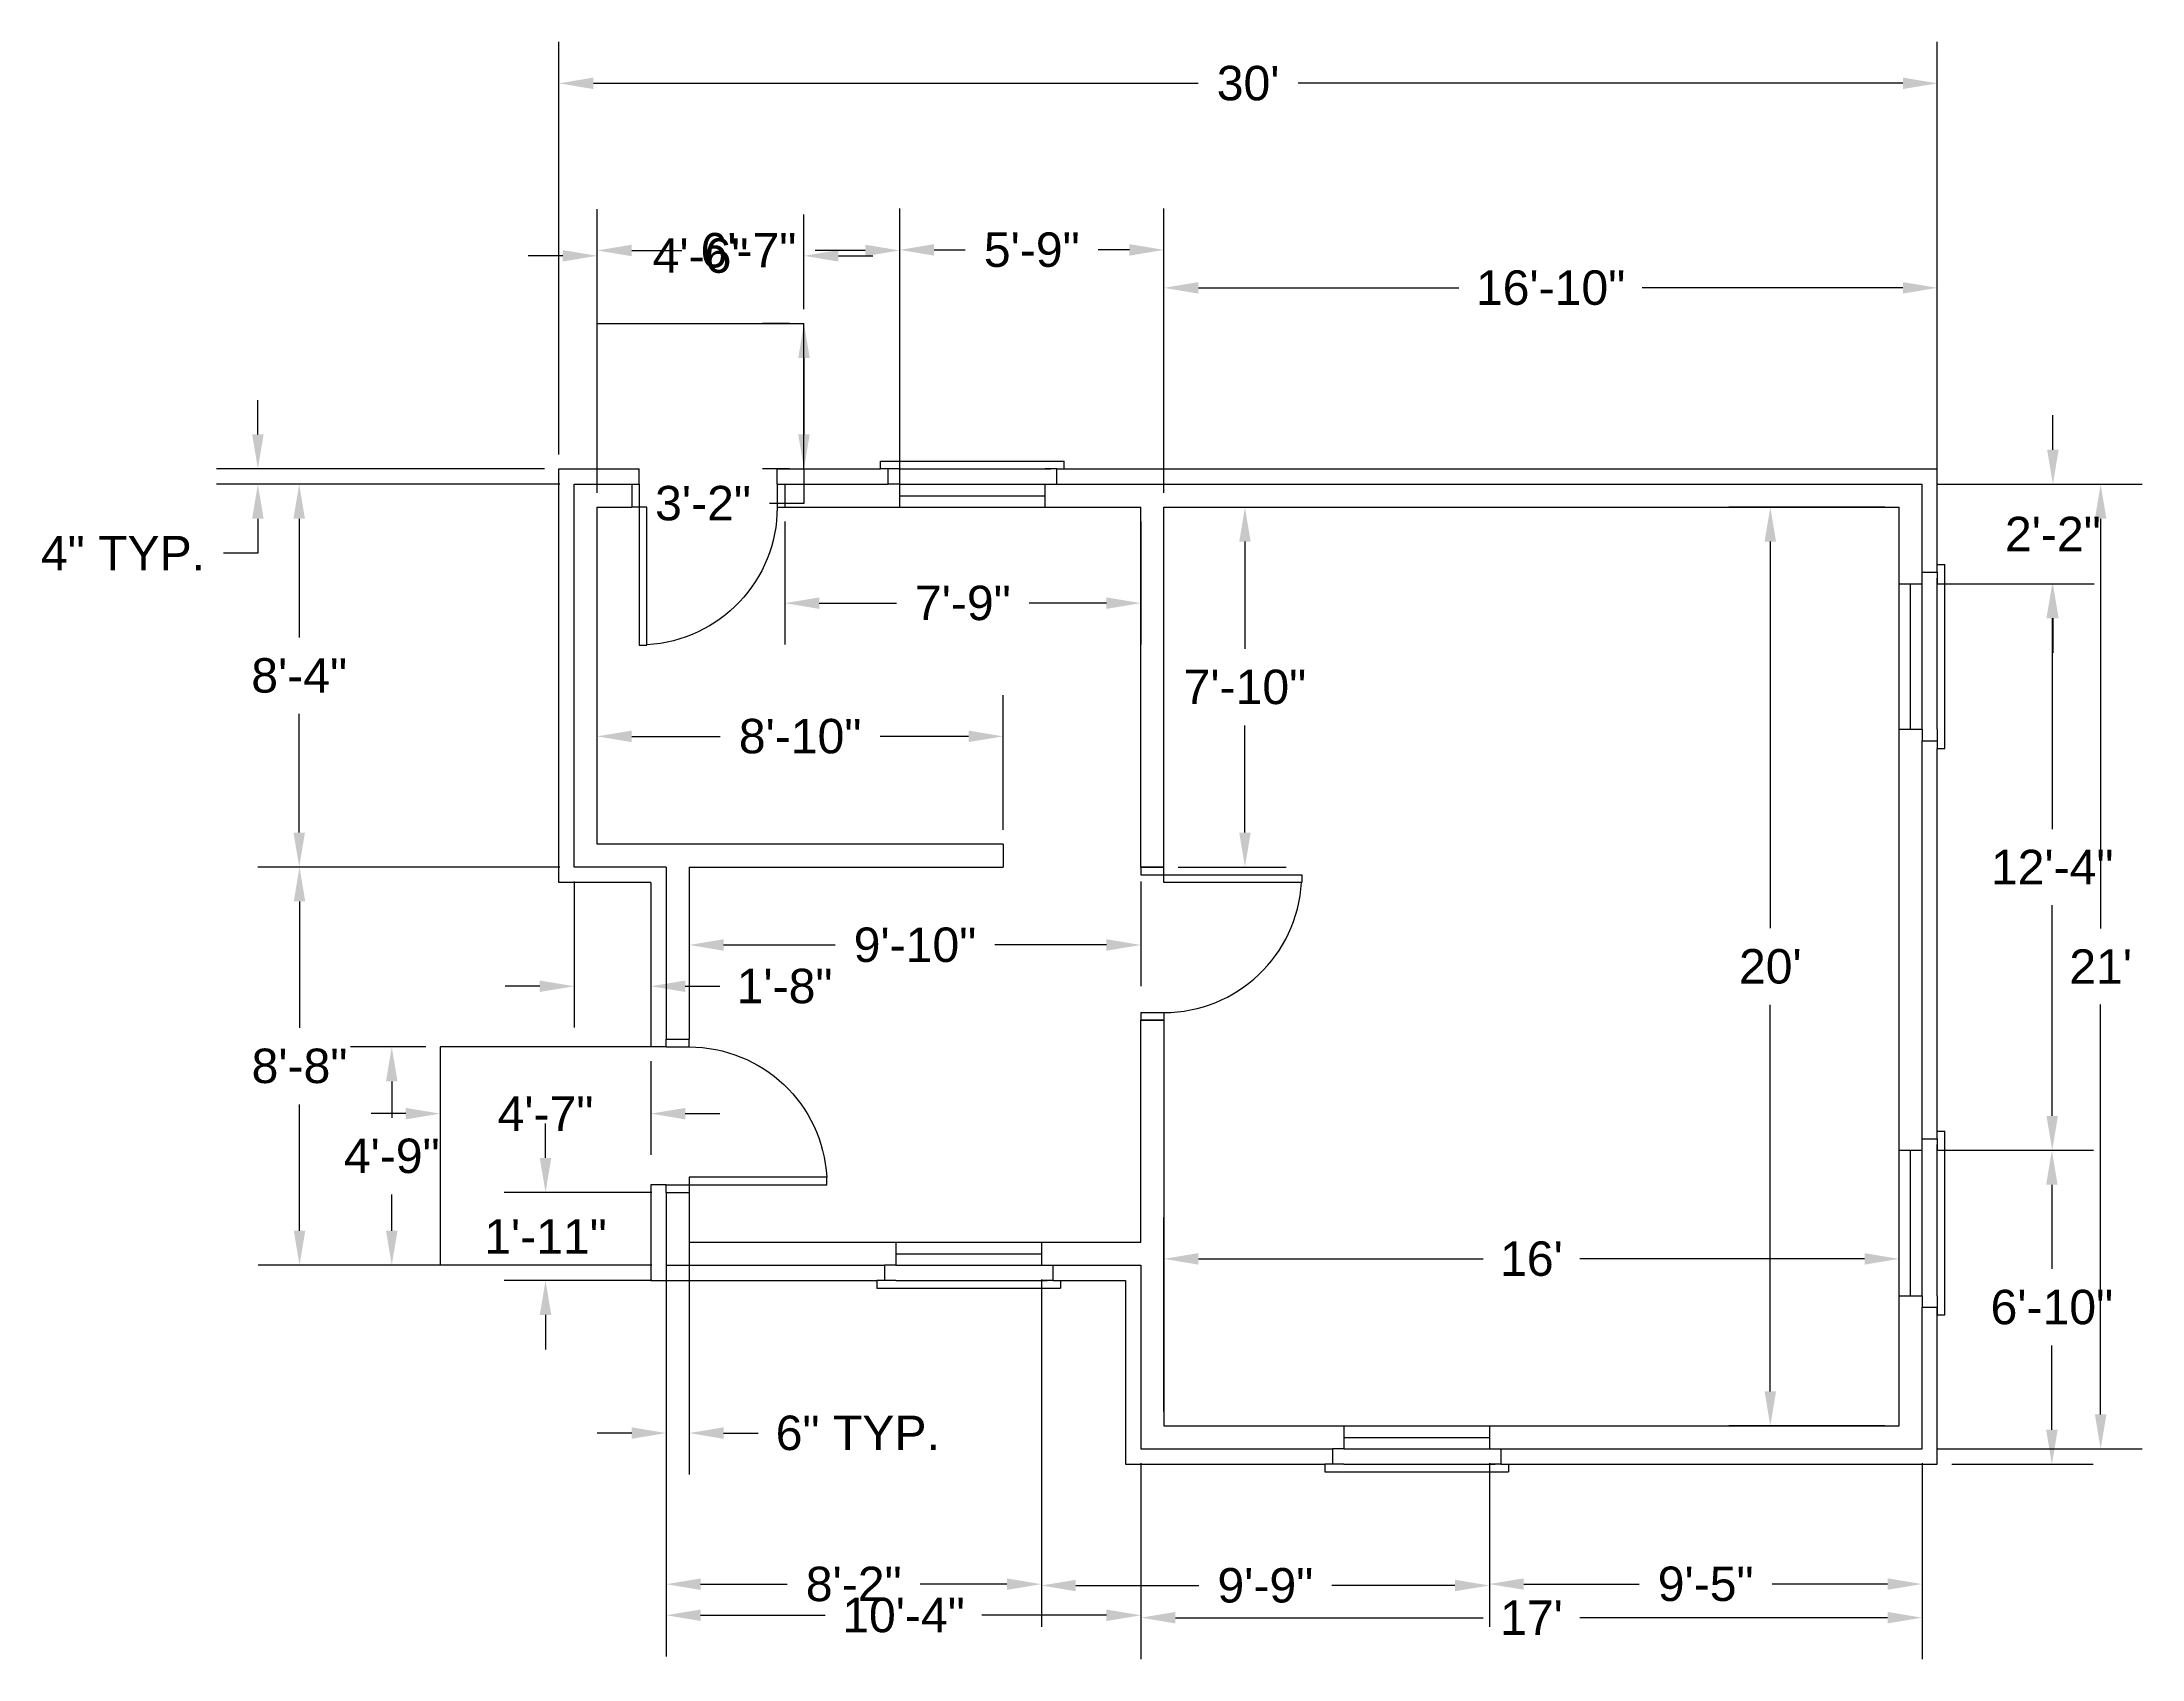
# Model space of a CAD drawing. Header units: inches. Extents: x -495 to 319, y -51 to 372.
# Drawn here: x -495 to 53, y -51 to 372 of the extents above; entities that cross this region are included whole.
import ezdxf

# ---------------------------------------------------------------- set-up
doc = ezdxf.new("R2010")
doc.units = ezdxf.units.IN
doc.header["$MEASUREMENT"] = 0
for name, color, linetype in [('Dim to Door', 5, 'Continuous'), ('DIm to Windows', 30, 'Continuous'), ('Dimensions', 1, 'Continuous'), ('Doors', 6, 'Continuous'), ('Porch and Entrance', 7, 'Continuous'), ('Walls', 7, 'Continuous'), ('Windows', 4, 'Continuous')]:
    doc.layers.add(name, color=color, linetype=linetype)
doc.styles.add('Annotative', font='Arial.ttf')
doc.dimstyles.new('Copy of Annotative Style 1', dxfattribs={"dimtxt": 0.15, "dimasz": 0.15, "dimexe": 0.18, "dimexo": 0.0625, "dimgap": 0.09, "dimtad": 0, "dimtih": 1, "dimtoh": 1, "dimdec": 0, "dimzin": 0, "dimdsep": 46, "dimlunit": 3, "dimtxsty": 'Annotative', "dimcen": 0.09, "dimadec": 0, "dimazin": 0, "dimtfac": 1, "dimtdec": 0, "dimtofl": 0, "dimtmove": 0, "dimatfit": 3, "dimfxl": 1, "dimtolj": 1, "dimtzin": 0, "dimarcsym": 0})

# ---------------------------------------------------------------- blocks, each defined once
blk = doc.blocks.new('Window')
at = {"layer": 'Windows'}
for p, q in [((-515.15, 268.61), (-515.15, 270.61)), ((-515.15, 270.61), (-513.15, 270.61)), ((-513.15, 222.61), (-513.15, 270.61)), ((-525.15, 227.61), (-525.15, 265.61)), ((-525.15, 265.61), (-519.15, 265.61)), ((-522.15, 227.61), (-522.15, 265.61)), ((-519.15, 265.61), (-519.15, 268.61)), ((-519.15, 268.61), (-515.15, 268.61)), ((-519.15, 227.61), (-519.15, 265.61)), ((-515.15, 268.61), (-515.15, 265.61)), ((-515.15, 227.61), (-515.15, 267.11)), ((-525.15, 227.61), (-519.15, 227.61)), ((-519.15, 227.61), (-519.15, 224.61)), ((-515.15, 227.61), (-515.15, 224.61)), ((-519.15, 224.61), (-515.15, 224.61)), ((-515.15, 224.61), (-515.15, 222.61)), ((-515.15, 222.61), (-513.15, 222.61))]:
    blk.add_line(p, q, dxfattribs=at)
blk = doc.blocks.new('door')
at = {"layer": 'Doors'}
for p, q in [((-384.34, 100.26), (-384.34, 136.26)), ((-384.34, 136.26), (-382.34, 136.26)), ((-382.34, 136.26), (-382.34, 100.26)), ((-386.34, 94.26), (-386.34, 100.26)), ((-384.34, 100.26), (-386.34, 100.26)), ((-384.34, 94.26), (-384.34, 100.26)), ((-382.34, 100.26), (-384.34, 100.26)), ((-348.34, 94.26), (-348.34, 100.26)), ((-348.34, 100.26), (-346.34, 100.26)), ((-346.34, 94.26), (-346.34, 100.26)), ((-386.34, 94.26), (-384.34, 94.26)), ((-348.34, 94.26), (-346.34, 94.26))]:
    blk.add_line(p, q, dxfattribs=at)
blk.add_arc((-384.34, 100.26), 36, 0, 86.8153, dxfattribs=at)
blk = doc.blocks.new('*D5')
at = {"layer": 'Defpoints', "color": 0, "transparency": 16777216}
for p in [(-271, 317.07), (-350, 250), (-271, 250)]:
    blk.add_point(p, dxfattribs=at)
at = {"layer": 'DIm to Windows', "color": 0, "lineweight": -2, "transparency": 16777216}
for p, q in [((-350, 253.75), (-350, 327.87)), ((-271, 253.75), (-271, 327.87)), ((-341, 317.07), (-327.89, 317.07)), ((-280, 317.07), (-293.11, 317.07))]:
    blk.add_line(p, q, dxfattribs=at)
at = {"layer": 'DIm to Windows', "color": 0, "transparency": 16777216}
for points in [[(-341, 318.57), (-341, 315.57), (-350, 317.07)], [(-280, 318.57), (-280, 315.57), (-271, 317.07)]]:
    blk.add_solid(points, dxfattribs=at)
at = {"layer": 'DIm to Windows', "color": 0, "transparency": 16777216, "insert": (-310.5, 317.07), "char_height": 9, "attachment_point": 5, "style": 'Annotative'}
blk.add_mtext('\\A1;6\'-7"', dxfattribs=at)
blk = doc.blocks.new('*D6')
at = {"layer": 'Defpoints', "color": 0, "transparency": 16777216}
for p in [(-202, 317.22), (-271, 250), (-202, 250)]:
    blk.add_point(p, dxfattribs=at)
at = {"layer": 'DIm to Windows', "color": 0, "lineweight": -2, "transparency": 16777216}
for p, q in [((-271, 253.75), (-271, 328.02)), ((-202, 253.75), (-202, 328.02)), ((-262, 317.22), (-253.86, 317.22)), ((-211, 317.22), (-219.14, 317.22))]:
    blk.add_line(p, q, dxfattribs=at)
at = {"layer": 'DIm to Windows', "color": 0, "transparency": 16777216}
for points in [[(-262, 318.72), (-262, 315.72), (-271, 317.22)], [(-211, 318.72), (-211, 315.72), (-202, 317.22)]]:
    blk.add_solid(points, dxfattribs=at)
at = {"layer": 'DIm to Windows', "color": 0, "transparency": 16777216, "insert": (-236.5, 317.22), "char_height": 9, "attachment_point": 5, "style": 'Annotative'}
blk.add_mtext('\\A1;5\'-9"', dxfattribs=at)
blk = doc.blocks.new('*D7')
at = {"layer": 'Defpoints', "color": 0, "transparency": 16777216}
for p in [(-4, 256), (-4, 230), (30.18, 230)]:
    blk.add_point(p, dxfattribs=at)
at = {"layer": 'DIm to Windows', "color": 0, "lineweight": -2, "transparency": 16777216}
for p, q in [((30.18, 265), (30.18, 274)), ((-0.25, 256), (40.98, 256)), ((-0.25, 230), (40.98, 230)), ((30.18, 221), (30.18, 212))]:
    blk.add_line(p, q, dxfattribs=at)
at = {"layer": 'DIm to Windows', "color": 0, "transparency": 16777216}
for points in [[(28.68, 265), (31.68, 265), (30.18, 256)], [(28.68, 221), (31.68, 221), (30.18, 230)]]:
    blk.add_solid(points, dxfattribs=at)
at = {"layer": 'DIm to Windows', "color": 0, "transparency": 16777216, "insert": (30.18, 243), "char_height": 9, "attachment_point": 5, "style": 'Annotative'}
blk.add_mtext('\\A1;2\'-2"', dxfattribs=at)
blk = doc.blocks.new('*D8')
at = {"layer": 'Defpoints', "color": 0, "transparency": 16777216}
for p in [(-4, 230), (-4, 82), (30.01, 82)]:
    blk.add_point(p, dxfattribs=at)
at = {"layer": 'DIm to Windows', "color": 0, "lineweight": -2, "transparency": 16777216}
for p, q in [((-0.25, 230), (40.81, 230)), ((30.01, 221), (30.01, 165.92)), ((30.01, 91), (30.01, 146.08)), ((-0.25, 82), (40.81, 82))]:
    blk.add_line(p, q, dxfattribs=at)
at = {"layer": 'DIm to Windows', "color": 0, "transparency": 16777216}
for points in [[(28.51, 221), (31.51, 221), (30.01, 230)], [(28.51, 91), (31.51, 91), (30.01, 82)]]:
    blk.add_solid(points, dxfattribs=at)
at = {"layer": 'DIm to Windows', "color": 0, "transparency": 16777216, "insert": (30.01, 156), "char_height": 9, "attachment_point": 5, "style": 'Annotative'}
blk.add_mtext('\\A1;12\'-4"', dxfattribs=at)
blk = doc.blocks.new('*D9')
at = {"layer": 'Defpoints', "color": 0, "transparency": 16777216}
for p in [(-4, 82), (0, 0), (29.92, 0)]:
    blk.add_point(p, dxfattribs=at)
at = {"layer": 'DIm to Windows', "color": 0, "lineweight": -2, "transparency": 16777216}
for p, q in [((-0.25, 82), (40.72, 82)), ((29.92, 73), (29.92, 51)), ((29.92, 9), (29.92, 31)), ((3.75, 0), (40.72, 0))]:
    blk.add_line(p, q, dxfattribs=at)
at = {"layer": 'DIm to Windows', "color": 0, "transparency": 16777216}
for points in [[(28.42, 73), (31.42, 73), (29.92, 82)], [(28.42, 9), (31.42, 9), (29.92, 0)]]:
    blk.add_solid(points, dxfattribs=at)
at = {"layer": 'DIm to Windows', "color": 0, "transparency": 16777216, "insert": (29.92, 41), "char_height": 9, "attachment_point": 5, "style": 'Annotative'}
blk.add_mtext('\\A1;6\'-10"', dxfattribs=at)
blk = doc.blocks.new('*D10')
at = {"layer": 'Defpoints', "color": 0, "transparency": 16777216}
for p in [(-117, 4), (-4, 4), (-117, -31.3)]:
    blk.add_point(p, dxfattribs=at)
at = {"layer": 'DIm to Windows', "color": 0, "lineweight": -2, "transparency": 16777216}
for p, q in [((-117, 0.25), (-117, -42.1)), ((-4, 0.25), (-4, -42.1)), ((-108, -31.3), (-77.86, -31.3)), ((-13, -31.3), (-43.14, -31.3))]:
    blk.add_line(p, q, dxfattribs=at)
at = {"layer": 'DIm to Windows', "color": 0, "transparency": 16777216}
for points in [[(-108, -29.8), (-108, -32.8), (-117, -31.3)], [(-13, -29.8), (-13, -32.8), (-4, -31.3)]]:
    blk.add_solid(points, dxfattribs=at)
at = {"layer": 'DIm to Windows', "color": 0, "transparency": 16777216, "insert": (-60.5, -31.3), "char_height": 9, "attachment_point": 5, "style": 'Annotative'}
blk.add_mtext('\\A1;9\'-5"', dxfattribs=at)
blk = doc.blocks.new('*D11')
at = {"layer": 'Defpoints', "color": 0, "transparency": 16777216}
for p in [(-234, 52), (-117, 4), (-117, -31.69)]:
    blk.add_point(p, dxfattribs=at)
at = {"layer": 'DIm to Windows', "color": 0, "lineweight": -2, "transparency": 16777216}
for p, q in [((-234, 48.25), (-234, -42.49)), ((-117, 0.25), (-117, -42.49)), ((-225, -31.69), (-192.86, -31.69)), ((-126, -31.69), (-158.14, -31.69))]:
    blk.add_line(p, q, dxfattribs=at)
at = {"layer": 'DIm to Windows', "color": 0, "transparency": 16777216}
for points in [[(-225, -30.19), (-225, -33.19), (-234, -31.69)], [(-126, -30.19), (-126, -33.19), (-117, -31.69)]]:
    blk.add_solid(points, dxfattribs=at)
at = {"layer": 'DIm to Windows', "color": 0, "transparency": 16777216, "insert": (-175.5, -31.69), "char_height": 9, "attachment_point": 5, "style": 'Annotative'}
blk.add_mtext('\\A1;9\'-9"', dxfattribs=at)
blk = doc.blocks.new('*D12')
at = {"layer": 'Defpoints', "color": 0, "transparency": 16777216}
for p in [(-332, 52), (-234, 52), (-234, -31.34)]:
    blk.add_point(p, dxfattribs=at)
at = {"layer": 'DIm to Windows', "color": 0, "lineweight": -2, "transparency": 16777216}
for p, q in [((-332, 48.25), (-332, -42.14)), ((-234, 48.25), (-234, -42.14)), ((-323, -31.34), (-300.37, -31.34)), ((-243, -31.34), (-265.63, -31.34))]:
    blk.add_line(p, q, dxfattribs=at)
at = {"layer": 'DIm to Windows', "color": 0, "transparency": 16777216}
for points in [[(-323, -29.84), (-323, -32.84), (-332, -31.34)], [(-243, -29.84), (-243, -32.84), (-234, -31.34)]]:
    blk.add_solid(points, dxfattribs=at)
at = {"layer": 'DIm to Windows', "color": 0, "transparency": 16777216, "insert": (-283, -31.34), "char_height": 9, "attachment_point": 5, "style": 'Annotative'}
blk.add_mtext('\\A1;8\'-2"', dxfattribs=at)
blk = doc.blocks.new('*D13')
at = {"layer": 'Defpoints', "color": 0, "transparency": 16777216}
for p in [(-301, 250), (-208, 250), (-301, 224.94)]:
    blk.add_point(p, dxfattribs=at)
at = {"layer": 'Dim to Door', "color": 0, "lineweight": -2, "transparency": 16777216}
for p, q in [((-301, 246.25), (-301, 214.14)), ((-208, 246.25), (-208, 214.14)), ((-292, 224.94), (-271.83, 224.94)), ((-217, 224.94), (-237.17, 224.94))]:
    blk.add_line(p, q, dxfattribs=at)
at = {"layer": 'Dim to Door', "color": 0, "transparency": 16777216}
for points in [[(-292, 226.44), (-292, 223.44), (-301, 224.94)], [(-217, 226.44), (-217, 223.44), (-208, 224.94)]]:
    blk.add_solid(points, dxfattribs=at)
at = {"layer": 'Dim to Door', "color": 0, "transparency": 16777216, "insert": (-254.5, 224.94), "char_height": 9, "attachment_point": 5, "style": 'Annotative'}
blk.add_mtext('\\A1;7\'-9"', dxfattribs=at)
blk = doc.blocks.new('*D14')
at = {"layer": 'Defpoints', "color": 0, "transparency": 16777216}
for p in [(-202, 250), (-202, 156), (-180.83, 156)]:
    blk.add_point(p, dxfattribs=at)
at = {"layer": 'Dim to Door', "color": 0, "lineweight": -2, "transparency": 16777216}
for p, q in [((-198.25, 250), (-170.03, 250)), ((-180.83, 241), (-180.83, 213)), ((-180.83, 165), (-180.83, 193)), ((-198.25, 156), (-170.03, 156))]:
    blk.add_line(p, q, dxfattribs=at)
at = {"layer": 'Dim to Door', "color": 0, "transparency": 16777216}
for points in [[(-182.33, 241), (-179.33, 241), (-180.83, 250)], [(-182.33, 165), (-179.33, 165), (-180.83, 156)]]:
    blk.add_solid(points, dxfattribs=at)
at = {"layer": 'Dim to Door', "color": 0, "transparency": 16777216, "insert": (-180.83, 203), "char_height": 9, "attachment_point": 5, "style": 'Annotative'}
blk.add_mtext('\\A1;7\'-10"', dxfattribs=at)
blk = doc.blocks.new('*D15')
at = {"layer": 'Defpoints', "color": 0, "transparency": 16777216}
for p in [(-332, 71), (-363.5, 48), (-332, 48)]:
    blk.add_point(p, dxfattribs=at)
at = {"layer": 'Dim to Door', "color": 0, "lineweight": -2, "transparency": 16777216}
for p, q in [((-363.5, 80), (-363.5, 89)), ((-335.75, 71), (-374.3, 71)), ((-335.75, 48), (-374.3, 48)), ((-363.5, 39), (-363.5, 30))]:
    blk.add_line(p, q, dxfattribs=at)
at = {"layer": 'Dim to Door', "color": 0, "transparency": 16777216}
for points in [[(-365, 80), (-362, 80), (-363.5, 71)], [(-365, 39), (-362, 39), (-363.5, 48)]]:
    blk.add_solid(points, dxfattribs=at)
at = {"layer": 'Dim to Door', "color": 0, "transparency": 16777216, "insert": (-363.5, 59.5), "char_height": 9, "attachment_point": 5, "style": 'Annotative'}
blk.add_mtext('\\A1;1\'-11"', dxfattribs=at)
blk = doc.blocks.new('*D16')
at = {"layer": 'Defpoints', "color": 0, "transparency": 16777216}
for p in [(-296, 315.67), (-350, 298), (-296, 298)]:
    blk.add_point(p, dxfattribs=at)
at = {"layer": 'Dimensions', "color": 0, "lineweight": -2, "transparency": 16777216}
for p, q in [((-350, 301.75), (-350, 326.47)), ((-296, 301.75), (-296, 326.47)), ((-359, 315.67), (-368, 315.67)), ((-287, 315.67), (-278, 315.67))]:
    blk.add_line(p, q, dxfattribs=at)
at = {"layer": 'Dimensions', "color": 0, "transparency": 16777216}
for points in [[(-359, 317.17), (-359, 314.17), (-350, 315.67)], [(-287, 317.17), (-287, 314.17), (-296, 315.67)]]:
    blk.add_solid(points, dxfattribs=at)
at = {"layer": 'Dimensions', "color": 0, "transparency": 16777216, "insert": (-323, 315.67), "char_height": 9, "attachment_point": 5, "style": 'Annotative'}
blk.add_mtext('\\A1;4\'-6"', dxfattribs=at)
blk = doc.blocks.new('*D17')
at = {"layer": 'Defpoints', "color": 0, "transparency": 16777216}
for p in [(-296, 298), (-296, 260), (-296, 260)]:
    blk.add_point(p, dxfattribs=at)
at = {"layer": 'Dimensions', "color": 0, "lineweight": -2, "transparency": 16777216}
for p, q in [((-299.75, 298), (-306.8, 298)), ((-296, 289), (-296, 269)), ((-299.75, 260), (-306.8, 260)), ((-296, 260), (-296, 251)), ((-296, 251), (-305, 251))]:
    blk.add_line(p, q, dxfattribs=at)
at = {"layer": 'Dimensions', "color": 0, "transparency": 16777216}
for points in [[(-297.5, 289), (-294.5, 289), (-296, 298)], [(-297.5, 269), (-294.5, 269), (-296, 260)]]:
    blk.add_solid(points, dxfattribs=at)
at = {"layer": 'Dimensions', "color": 0, "transparency": 16777216, "insert": (-322.36, 251), "char_height": 9, "attachment_point": 5, "style": 'Annotative'}
blk.add_mtext('\\A1;3\'-2"', dxfattribs=at)
blk = doc.blocks.new('*D18')
at = {"layer": 'Defpoints', "color": 0, "transparency": 16777216}
for p in [(0, 360.73), (-360, 260), (0, 260)]:
    blk.add_point(p, dxfattribs=at)
at = {"layer": 'Dimensions', "color": 0, "lineweight": -2, "transparency": 16777216}
for p, q in [((-360, 263.75), (-360, 371.53)), ((0, 263.75), (0, 371.53)), ((-351, 360.73), (-193.03, 360.73)), ((-9, 360.73), (-166.97, 360.73))]:
    blk.add_line(p, q, dxfattribs=at)
at = {"layer": 'Dimensions', "color": 0, "transparency": 16777216}
for points in [[(-351, 362.23), (-351, 359.23), (-360, 360.73)], [(-9, 362.23), (-9, 359.23), (0, 360.73)]]:
    blk.add_solid(points, dxfattribs=at)
at = {"layer": 'Dimensions', "color": 0, "transparency": 16777216, "insert": (-180, 360.73), "char_height": 9, "attachment_point": 5, "style": 'Annotative'}
blk.add_mtext("\\A1;30'", dxfattribs=at)
blk = doc.blocks.new('*D19')
at = {"layer": 'Defpoints', "color": 0, "transparency": 16777216}
for p in [(0, 307.3), (-202, 250), (0, 247.5)]:
    blk.add_point(p, dxfattribs=at)
at = {"layer": 'Dimensions', "color": 0, "lineweight": -2, "transparency": 16777216}
for p, q in [((-202, 253.75), (-202, 318.1)), ((0, 251.25), (0, 318.1)), ((-193, 307.3), (-124.93, 307.3)), ((-9, 307.3), (-77.07, 307.3))]:
    blk.add_line(p, q, dxfattribs=at)
at = {"layer": 'Dimensions', "color": 0, "transparency": 16777216}
for points in [[(-193, 308.8), (-193, 305.8), (-202, 307.3)], [(-9, 308.8), (-9, 305.8), (0, 307.3)]]:
    blk.add_solid(points, dxfattribs=at)
at = {"layer": 'Dimensions', "color": 0, "transparency": 16777216, "insert": (-101, 307.3), "char_height": 9, "attachment_point": 5, "style": 'Annotative'}
blk.add_mtext('\\A1;16\'-10"', dxfattribs=at)
blk = doc.blocks.new('*D20')
at = {"layer": 'Defpoints', "color": 0, "transparency": 16777216}
for p in [(-4, 256), (-4, 4), (42.66, 4)]:
    blk.add_point(p, dxfattribs=at)
at = {"layer": 'Dimensions', "color": 0, "lineweight": -2, "transparency": 16777216}
for p, q in [((-0.25, 256), (53.46, 256)), ((42.66, 247), (42.66, 139.92)), ((42.66, 13), (42.66, 120.08)), ((-0.25, 4), (53.46, 4))]:
    blk.add_line(p, q, dxfattribs=at)
at = {"layer": 'Dimensions', "color": 0, "transparency": 16777216}
for points in [[(41.16, 247), (44.16, 247), (42.66, 256)], [(41.16, 13), (44.16, 13), (42.66, 4)]]:
    blk.add_solid(points, dxfattribs=at)
at = {"layer": 'Dimensions', "color": 0, "transparency": 16777216, "insert": (42.66, 130), "char_height": 9, "attachment_point": 5, "style": 'Annotative'}
blk.add_mtext("\\A1;21'", dxfattribs=at)
blk = doc.blocks.new('*D21')
at = {"layer": 'Defpoints', "color": 0, "transparency": 16777216}
for p in [(-10, 53.64), (-202, 10), (-10, 10)]:
    blk.add_point(p, dxfattribs=at)
at = {"layer": 'Dimensions', "color": 0, "lineweight": -2, "transparency": 16777216}
for p, q in [((-202, 13.75), (-202, 64.44)), ((-10, 13.75), (-10, 64.44)), ((-193, 53.64), (-118.61, 53.64)), ((-19, 53.64), (-93.39, 53.64))]:
    blk.add_line(p, q, dxfattribs=at)
at = {"layer": 'Dimensions', "color": 0, "transparency": 16777216}
for points in [[(-193, 55.14), (-193, 52.14), (-202, 53.64)], [(-19, 55.14), (-19, 52.14), (-10, 53.64)]]:
    blk.add_solid(points, dxfattribs=at)
at = {"layer": 'Dimensions', "color": 0, "transparency": 16777216, "insert": (-106, 53.64), "char_height": 9, "attachment_point": 5, "style": 'Annotative'}
blk.add_mtext("\\A1;16'", dxfattribs=at)
blk = doc.blocks.new('*D22')
at = {"layer": 'Defpoints', "color": 0, "transparency": 16777216}
for p in [(-10, 250), (-43.62, 10), (-10, 10)]:
    blk.add_point(p, dxfattribs=at)
at = {"layer": 'Dimensions', "color": 0, "lineweight": -2, "transparency": 16777216}
for p, q in [((-13.75, 250), (-54.42, 250)), ((-43.62, 241), (-43.62, 140)), ((-43.62, 19), (-43.62, 120)), ((-13.75, 10), (-54.42, 10))]:
    blk.add_line(p, q, dxfattribs=at)
at = {"layer": 'Dimensions', "color": 0, "transparency": 16777216}
for points in [[(-45.12, 241), (-42.12, 241), (-43.62, 250)], [(-45.12, 19), (-42.12, 19), (-43.62, 10)]]:
    blk.add_solid(points, dxfattribs=at)
at = {"layer": 'Dimensions', "color": 0, "transparency": 16777216, "insert": (-43.62, 130), "char_height": 9, "attachment_point": 5, "style": 'Annotative'}
blk.add_mtext("\\A1;20'", dxfattribs=at)
blk = doc.blocks.new('*D23')
at = {"layer": 'Defpoints', "color": 0, "transparency": 16777216}
for p in [(-208, 4), (-4, 4), (-4, -40.09)]:
    blk.add_point(p, dxfattribs=at)
at = {"layer": 'Dimensions', "color": 0, "lineweight": -2, "transparency": 16777216}
for p, q in [((-208, 0.25), (-208, -50.89)), ((-4, 0.25), (-4, -50.89)), ((-199, -40.09), (-118.61, -40.09)), ((-13, -40.09), (-93.39, -40.09))]:
    blk.add_line(p, q, dxfattribs=at)
at = {"layer": 'Dimensions', "color": 0, "transparency": 16777216}
for points in [[(-199, -38.59), (-199, -41.59), (-208, -40.09)], [(-13, -38.59), (-13, -41.59), (-4, -40.09)]]:
    blk.add_solid(points, dxfattribs=at)
at = {"layer": 'Dimensions', "color": 0, "transparency": 16777216, "insert": (-106, -40.09), "char_height": 9, "attachment_point": 5, "style": 'Annotative'}
blk.add_mtext("\\A1;17'", dxfattribs=at)
blk = doc.blocks.new('*D24')
at = {"layer": 'Defpoints', "color": 0, "transparency": 16777216}
for p in [(-332, 52), (-208, 4), (-332, -39.46)]:
    blk.add_point(p, dxfattribs=at)
at = {"layer": 'Dimensions', "color": 0, "lineweight": -2, "transparency": 16777216}
for p, q in [((-332, 48.25), (-332, -50.26)), ((-208, 0.25), (-208, -50.26)), ((-323, -39.46), (-290.43, -39.46)), ((-217, -39.46), (-249.57, -39.46))]:
    blk.add_line(p, q, dxfattribs=at)
at = {"layer": 'Dimensions', "color": 0, "transparency": 16777216}
for points in [[(-323, -37.96), (-323, -40.96), (-332, -39.46)], [(-217, -37.96), (-217, -40.96), (-208, -39.46)]]:
    blk.add_solid(points, dxfattribs=at)
at = {"layer": 'Dimensions', "color": 0, "transparency": 16777216, "insert": (-270, -39.46), "char_height": 9, "attachment_point": 5, "style": 'Annotative'}
blk.add_mtext('\\A1;10\'-4"', dxfattribs=at)
blk = doc.blocks.new('*D25')
at = {"layer": 'Defpoints', "color": 0, "transparency": 16777216}
for p in [(-326, 156), (-208, 156), (-208, 135.64)]:
    blk.add_point(p, dxfattribs=at)
at = {"layer": 'Dimensions', "color": 0, "lineweight": -2, "transparency": 16777216}
for p, q in [((-326, 152.25), (-326, 124.84)), ((-208, 152.25), (-208, 124.84)), ((-317, 135.64), (-287.86, 135.64)), ((-217, 135.64), (-246.14, 135.64))]:
    blk.add_line(p, q, dxfattribs=at)
at = {"layer": 'Dimensions', "color": 0, "transparency": 16777216}
for points in [[(-317, 137.14), (-317, 134.14), (-326, 135.64)], [(-217, 137.14), (-217, 134.14), (-208, 135.64)]]:
    blk.add_solid(points, dxfattribs=at)
at = {"layer": 'Dimensions', "color": 0, "transparency": 16777216, "insert": (-267, 135.64), "char_height": 9, "attachment_point": 5, "style": 'Annotative'}
blk.add_mtext('\\A1;9\'-10"', dxfattribs=at)
blk = doc.blocks.new('*D26')
at = {"layer": 'Defpoints', "color": 0, "transparency": 16777216}
for p in [(-244, 190.14), (-350, 162), (-244, 162)]:
    blk.add_point(p, dxfattribs=at)
at = {"layer": 'Dimensions', "color": 0, "lineweight": -2, "transparency": 16777216}
for p, q in [((-350, 165.75), (-350, 200.94)), ((-244, 165.75), (-244, 200.94)), ((-341, 190.14), (-317.86, 190.14)), ((-253, 190.14), (-276.14, 190.14))]:
    blk.add_line(p, q, dxfattribs=at)
at = {"layer": 'Dimensions', "color": 0, "transparency": 16777216}
for points in [[(-341, 191.64), (-341, 188.64), (-350, 190.14)], [(-253, 191.64), (-253, 188.64), (-244, 190.14)]]:
    blk.add_solid(points, dxfattribs=at)
at = {"layer": 'Dimensions', "color": 0, "transparency": 16777216, "insert": (-297, 190.14), "char_height": 9, "attachment_point": 5, "style": 'Annotative'}
blk.add_mtext('\\A1;8\'-10"', dxfattribs=at)
blk = doc.blocks.new('*D27')
at = {"layer": 'Defpoints', "color": 0, "transparency": 16777216}
for p in [(-356, 256), (-427.83, 156), (-356, 156)]:
    blk.add_point(p, dxfattribs=at)
at = {"layer": 'Dimensions', "color": 0, "lineweight": -2, "transparency": 16777216}
for p, q in [((-359.75, 256), (-438.63, 256)), ((-427.83, 247), (-427.83, 216)), ((-427.83, 165), (-427.83, 196)), ((-359.75, 156), (-438.63, 156))]:
    blk.add_line(p, q, dxfattribs=at)
at = {"layer": 'Dimensions', "color": 0, "transparency": 16777216}
for points in [[(-429.33, 247), (-426.33, 247), (-427.83, 256)], [(-429.33, 165), (-426.33, 165), (-427.83, 156)]]:
    blk.add_solid(points, dxfattribs=at)
at = {"layer": 'Dimensions', "color": 0, "transparency": 16777216, "insert": (-427.83, 206), "char_height": 9, "attachment_point": 5, "style": 'Annotative'}
blk.add_mtext('\\A1;8\'-4"', dxfattribs=at)
blk = doc.blocks.new('*D28')
at = {"layer": 'Defpoints', "color": 0, "transparency": 16777216}
for p in [(-356, 156), (-427.75, 52), (-332, 52)]:
    blk.add_point(p, dxfattribs=at)
at = {"layer": 'Dimensions', "color": 0, "lineweight": -2, "transparency": 16777216}
for p, q in [((-359.75, 156), (-438.55, 156)), ((-427.75, 147), (-427.75, 114)), ((-427.75, 61), (-427.75, 94)), ((-335.75, 52), (-438.55, 52))]:
    blk.add_line(p, q, dxfattribs=at)
at = {"layer": 'Dimensions', "color": 0, "transparency": 16777216}
for points in [[(-429.25, 147), (-426.25, 147), (-427.75, 156)], [(-429.25, 61), (-426.25, 61), (-427.75, 52)]]:
    blk.add_solid(points, dxfattribs=at)
at = {"layer": 'Dimensions', "color": 0, "transparency": 16777216, "insert": (-427.75, 104), "char_height": 9, "attachment_point": 5, "style": 'Annotative'}
blk.add_mtext('\\A1;8\'-8"', dxfattribs=at)
blk = doc.blocks.new('*D29')
at = {"layer": 'Defpoints', "color": 0, "transparency": 16777216}
for p in [(-356, 156), (-336, 152), (-336, 124.86)]:
    blk.add_point(p, dxfattribs=at)
at = {"layer": 'Dimensions', "color": 0, "lineweight": -2, "transparency": 16777216}
for p, q in [((-356, 152.25), (-356, 114.06)), ((-336, 148.25), (-336, 114.06)), ((-365, 124.86), (-374, 124.86)), ((-327, 124.86), (-318, 124.86))]:
    blk.add_line(p, q, dxfattribs=at)
at = {"layer": 'Dimensions', "color": 0, "transparency": 16777216}
for points in [[(-365, 126.36), (-365, 123.36), (-356, 124.86)], [(-327, 126.36), (-327, 123.36), (-336, 124.86)]]:
    blk.add_solid(points, dxfattribs=at)
at = {"layer": 'Dimensions', "color": 0, "transparency": 16777216, "insert": (-301.06, 124.86), "char_height": 9, "attachment_point": 5, "style": 'Annotative'}
blk.add_mtext('\\A1;1\'-8"', dxfattribs=at)
blk = doc.blocks.new('*D30')
at = {"layer": 'Defpoints', "color": 0, "transparency": 16777216}
for p in [(-391, 109), (-403.66, 52), (-391, 52)]:
    blk.add_point(p, dxfattribs=at)
at = {"layer": 'Dimensions', "color": 0, "lineweight": -2, "transparency": 16777216}
for p, q in [((-394.75, 109), (-414.46, 109)), ((-403.66, 100), (-403.66, 90.5)), ((-403.66, 61), (-403.66, 70.5)), ((-394.75, 52), (-414.46, 52))]:
    blk.add_line(p, q, dxfattribs=at)
at = {"layer": 'Dimensions', "color": 0, "transparency": 16777216}
for points in [[(-405.16, 100), (-402.16, 100), (-403.66, 109)], [(-405.16, 61), (-402.16, 61), (-403.66, 52)]]:
    blk.add_solid(points, dxfattribs=at)
at = {"layer": 'Dimensions', "color": 0, "transparency": 16777216, "insert": (-403.66, 80.5), "char_height": 9, "attachment_point": 5, "style": 'Annotative'}
blk.add_mtext('\\A1;4\'-9"', dxfattribs=at)
blk = doc.blocks.new('*D31')
at = {"layer": 'Defpoints', "color": 0, "transparency": 16777216}
for p in [(-391, 109), (-336, 109), (-336, 91.58)]:
    blk.add_point(p, dxfattribs=at)
at = {"layer": 'Dimensions', "color": 0, "lineweight": -2, "transparency": 16777216}
for p, q in [((-391, 105.25), (-391, 80.78)), ((-336, 105.25), (-336, 80.78)), ((-400, 91.58), (-409, 91.58)), ((-327, 91.58), (-318, 91.58))]:
    blk.add_line(p, q, dxfattribs=at)
at = {"layer": 'Dimensions', "color": 0, "transparency": 16777216}
for points in [[(-400, 93.08), (-400, 90.08), (-391, 91.58)], [(-327, 93.08), (-327, 90.08), (-336, 91.58)]]:
    blk.add_solid(points, dxfattribs=at)
at = {"layer": 'Dimensions', "color": 0, "transparency": 16777216, "insert": (-363.5, 91.58), "char_height": 9, "attachment_point": 5, "style": 'Annotative'}
blk.add_mtext('\\A1;4\'-7"', dxfattribs=at)
blk = doc.blocks.new('*D32')
at = {"layer": 'Defpoints', "color": 0, "transparency": 16777216}
for p in [(-332, 71), (-326, 71), (-326, 8.13)]:
    blk.add_point(p, dxfattribs=at)
at = {"layer": 'Dimensions', "color": 0, "lineweight": -2, "transparency": 16777216}
for p, q in [((-332, 67.25), (-332, -2.67)), ((-326, 67.25), (-326, -2.67)), ((-341, 8.13), (-350, 8.13)), ((-317, 8.13), (-308, 8.13))]:
    blk.add_line(p, q, dxfattribs=at)
at = {"layer": 'Dimensions', "color": 0, "transparency": 16777216}
for points in [[(-341, 9.63), (-341, 6.63), (-332, 8.13)], [(-317, 9.63), (-317, 6.63), (-326, 8.13)]]:
    blk.add_solid(points, dxfattribs=at)
at = {"layer": 'Dimensions', "color": 0, "transparency": 16777216, "insert": (-281.94, 8.13), "char_height": 9, "attachment_point": 5, "style": 'Annotative'}
blk.add_mtext('\\A1;6" TYP.', dxfattribs=at)
blk = doc.blocks.new('*D33')
at = {"layer": 'Defpoints', "color": 0, "transparency": 16777216}
for p in [(-360, 260), (-438.63, 256), (-360, 256)]:
    blk.add_point(p, dxfattribs=at)
at = {"layer": 'Dimensions', "color": 0, "lineweight": -2, "transparency": 16777216}
for p, q in [((-438.63, 269), (-438.63, 278)), ((-363.75, 260), (-449.43, 260)), ((-363.75, 256), (-449.43, 256)), ((-438.63, 247), (-438.63, 238)), ((-438.63, 238), (-447.63, 238))]:
    blk.add_line(p, q, dxfattribs=at)
at = {"layer": 'Dimensions', "color": 0, "transparency": 16777216}
for points in [[(-440.13, 269), (-437.13, 269), (-438.63, 260)], [(-440.13, 247), (-437.13, 247), (-438.63, 256)]]:
    blk.add_solid(points, dxfattribs=at)
at = {"layer": 'Dimensions', "color": 0, "transparency": 16777216, "insert": (-473.85, 238), "char_height": 9, "attachment_point": 5, "style": 'Annotative'}
blk.add_mtext('\\A1;4" TYP.', dxfattribs=at)

msp = doc.modelspace()

# ---------------------------------------------------------------- linework, layer by layer
at = {"layer": 'Porch and Entrance'}
for p, q in [((-350, 260), (-350, 298)), ((-350, 298), (-296, 298)), ((-296, 260), (-296, 298)), ((-277, 260), (-276, 260)), ((-275, 256), (-274, 256)), ((-272, 250), (-271, 250)), ((-336, 109), (-391, 109)), ((-391, 109), (-391, 52)), ((-336, 52), (-391, 52))]:
    msp.add_line(p, q, dxfattribs=at)
at = {"layer": 'Walls'}
for p, q in [((-360, 152), (-360, 260)), ((-360, 260), (-339, 260)), ((-339, 256), (-339, 260)), ((-303, 256), (-303, 260)), ((-303, 260), (-277, 260)), ((-295.5, 260), (-295.5, 260)), ((-228, 260), (0, 260)), ((0, 235), (0, 260)), ((-356, 156), (-356, 256)), ((-356, 256), (-341, 256)), ((-301, 256), (-275, 256)), ((-230, 256), (-4, 256)), ((-4, 233), (-4, 256)), ((-350, 162), (-350, 250)), ((-350, 250), (-341, 250)), ((-301, 250), (-272, 250)), ((-233, 250), (-208, 250)), ((-208, 156), (-208, 250)), ((-202, 250), (-10, 250)), ((-202, 156), (-202, 250)), ((-10, 230), (-10, 250)), ((-10, 82), (-10, 192)), ((-4, 85), (-4, 189)), ((0, 87), (0, 187)), ((-244, 162), (-350, 162)), ((-244, 162), (-244, 156)), ((-332, 156), (-356, 156)), ((-332, 156), (-332, 111)), ((-326, 156), (-326, 111)), ((-326, 156), (-244, 156)), ((-202, 156), (-208, 156)), ((-336, 152), (-360, 152)), ((-336, 152), (-336, 109)), ((-202, 116), (-208, 116)), ((-208, 58), (-208, 116)), ((-202, 116), (-202, 10)), ((-332, 109), (-336, 109)), ((-336, 73), (-336, 48)), ((-332, 73), (-336, 73)), ((-332, 71), (-332, 52)), ((-326, 71), (-326, 58)), ((-326, 58), (-272, 58)), ((-234, 58), (-208, 58)), ((-332, 52), (-275, 52)), ((-231, 52), (-208, 52)), ((-208, 52), (-208, 4)), ((-336, 48), (-277, 48)), ((-229, 48), (-212, 48)), ((-212, 48), (-212, 0)), ((-10, 10), (-10, 44)), ((-4, 4), (-4, 41)), ((0, 0), (0, 41)), ((-202, 10), (-155, 10)), ((-117, 10), (-10, 10)), ((-212, 0), (-160, 0)), ((-208, 4), (-158, 4)), ((-114, 4), (-4, 4)), ((-112, 0), (0, 0))]:
    msp.add_line(p, q, dxfattribs=at)

# ---------------------------------------------------------------- block references
at = {"layer": 'Doors', "color": 7, "xscale": -1}
for p, rotation in [((45.34, 350.26), 180), ((-426.26, 457.34), 270)]:
    msp.add_blockref('door', p, dxfattribs=dict(at, rotation=rotation))
at = {"layer": 'Doors', "color": 7, "rotation": 270}
msp.add_blockref('door', (-302.26, -230.34), dxfattribs=at)
at = {"layer": 'Windows', "xscale": -1, "rotation": 270}
msp.add_blockref('Window', (-498.61, 775.15), dxfattribs=at)
at = {"layer": 'Windows'}
for p in [(515.15, -35.61), (515.15, -183.61)]:
    msp.add_blockref('Window', p, dxfattribs=at)
at = {"layer": 'Windows', "rotation": 270}
for p in [(-499.61, -467.15), (-382.61, -515.15)]:
    msp.add_blockref('Window', p, dxfattribs=at)

# ---------------------------------------------------------------- dimensions: what is measured, and where the dimension line sits
at = {"layer": 'Dim to Door'}
dim = msp.add_linear_dim(base=(-301, 224.94), p1=(-208, 250), p2=(-301, 250), dimstyle='Copy of Annotative Style 1', dxfattribs=at)
dim.commit()
dim.dimension.update_dxf_attribs({"geometry": '*D13', "text_midpoint": (-254.5, 224.94)})
for base, p1, p2, picture, middle in [((-180.83, 156), (-202, 250), (-202, 156), '*D14', (-180.83, 203)), ((-363.5, 48), (-332, 71), (-332, 48), '*D15', (-363.5, 59.5))]:
    dim = msp.add_linear_dim(base=base, p1=p1, p2=p2, angle=90, dimstyle='Copy of Annotative Style 1', dxfattribs=at)
    dim.commit()
    dim.dimension.update_dxf_attribs({"geometry": picture, "text_midpoint": middle})
at = {"layer": 'DIm to Windows'}
for base, p1, p2, picture, middle in [((-271, 317.07), (-350, 250), (-271, 250), '*D5', (-310.5, 317.07)), ((-202, 317.22), (-271, 250), (-202, 250), '*D6', (-236.5, 317.22)), ((-234, -31.34), (-332, 52), (-234, 52), '*D12', (-283, -31.34)), ((-117, -31.69), (-234, 52), (-117, 4), '*D11', (-175.5, -31.69)), ((-117, -31.3), (-4, 4), (-117, 4), '*D10', (-60.5, -31.3))]:
    dim = msp.add_linear_dim(base=base, p1=p1, p2=p2, dimstyle='Copy of Annotative Style 1', dxfattribs=at)
    dim.commit()
    dim.dimension.update_dxf_attribs({"geometry": picture, "text_midpoint": middle})
for base, p1, p2, picture, middle in [((30.18, 230), (-4, 256), (-4, 230), '*D7', (30.18, 243)), ((30.01, 82), (-4, 230), (-4, 82), '*D8', (30.01, 156)), ((29.92, 0), (-4, 82), (0, 0), '*D9', (29.92, 41))]:
    dim = msp.add_linear_dim(base=base, p1=p1, p2=p2, angle=90, dimstyle='Copy of Annotative Style 1', dxfattribs=at)
    dim.commit()
    dim.dimension.update_dxf_attribs({"geometry": picture, "text_midpoint": middle})
at = {"layer": 'Dimensions'}
for base, p1, p2, picture, middle in [((0, 360.73), (-360, 260), (0, 260), '*D18', (-180, 360.73)), ((-296, 315.67), (-350, 298), (-296, 298), '*D16', (-323, 315.67)), ((0, 307.3), (-202, 250), (0, 247.5), '*D19', (-101, 307.3)), ((-244, 190.14), (-350, 162), (-244, 162), '*D26', (-297, 190.14)), ((-336, 124.86), (-356, 156), (-336, 152), '*D29', (-301.06, 124.86)), ((-208, 135.64), (-326, 156), (-208, 156), '*D25', (-267, 135.64)), ((-336, 91.58), (-391, 109), (-336, 109), '*D31', (-363.5, 91.58)), ((-10, 53.64), (-202, 10), (-10, 10), '*D21', (-106, 53.64)), ((-332, -39.46), (-208, 4), (-332, 52), '*D24', (-270, -39.46)), ((-4, -40.09), (-208, 4), (-4, 4), '*D23', (-106, -40.09))]:
    dim = msp.add_linear_dim(base=base, p1=p1, p2=p2, dimstyle='Copy of Annotative Style 1', dxfattribs=at)
    dim.commit()
    dim.dimension.update_dxf_attribs({"geometry": picture, "text_midpoint": middle})
for base, p1, p2, picture, middle in [((-296, 260), (-296, 298), (-296, 260), '*D17', (-322.36, 251)), ((-427.83, 156), (-356, 256), (-356, 156), '*D27', (-427.83, 206)), ((42.66, 4), (-4, 256), (-4, 4), '*D20', (42.66, 130)), ((-43.62, 10), (-10, 250), (-10, 10), '*D22', (-43.62, 130)), ((-427.75, 52), (-356, 156), (-332, 52), '*D28', (-427.75, 104)), ((-403.66, 52), (-391, 109), (-391, 52), '*D30', (-403.66, 80.5))]:
    dim = msp.add_linear_dim(base=base, p1=p1, p2=p2, angle=90, dimstyle='Copy of Annotative Style 1', dxfattribs=at)
    dim.commit()
    dim.dimension.update_dxf_attribs({"geometry": picture, "text_midpoint": middle})
for p1, p2, distance, picture, middle in [((-360, 260), (-360, 256), -78.63, '*D33', (-473.85, 238)), ((-332, 71), (-326, 71), -62.87, '*D32', (-281.94, 8.13))]:
    dim = msp.add_aligned_dim(p1=p1, p2=p2, distance=distance, text='<> TYP.', dimstyle='Copy of Annotative Style 1', dxfattribs=at)
    dim.commit()
    dim.dimension.update_dxf_attribs({"geometry": picture, "text_midpoint": middle})

doc.saveas('drawing.dxf')
